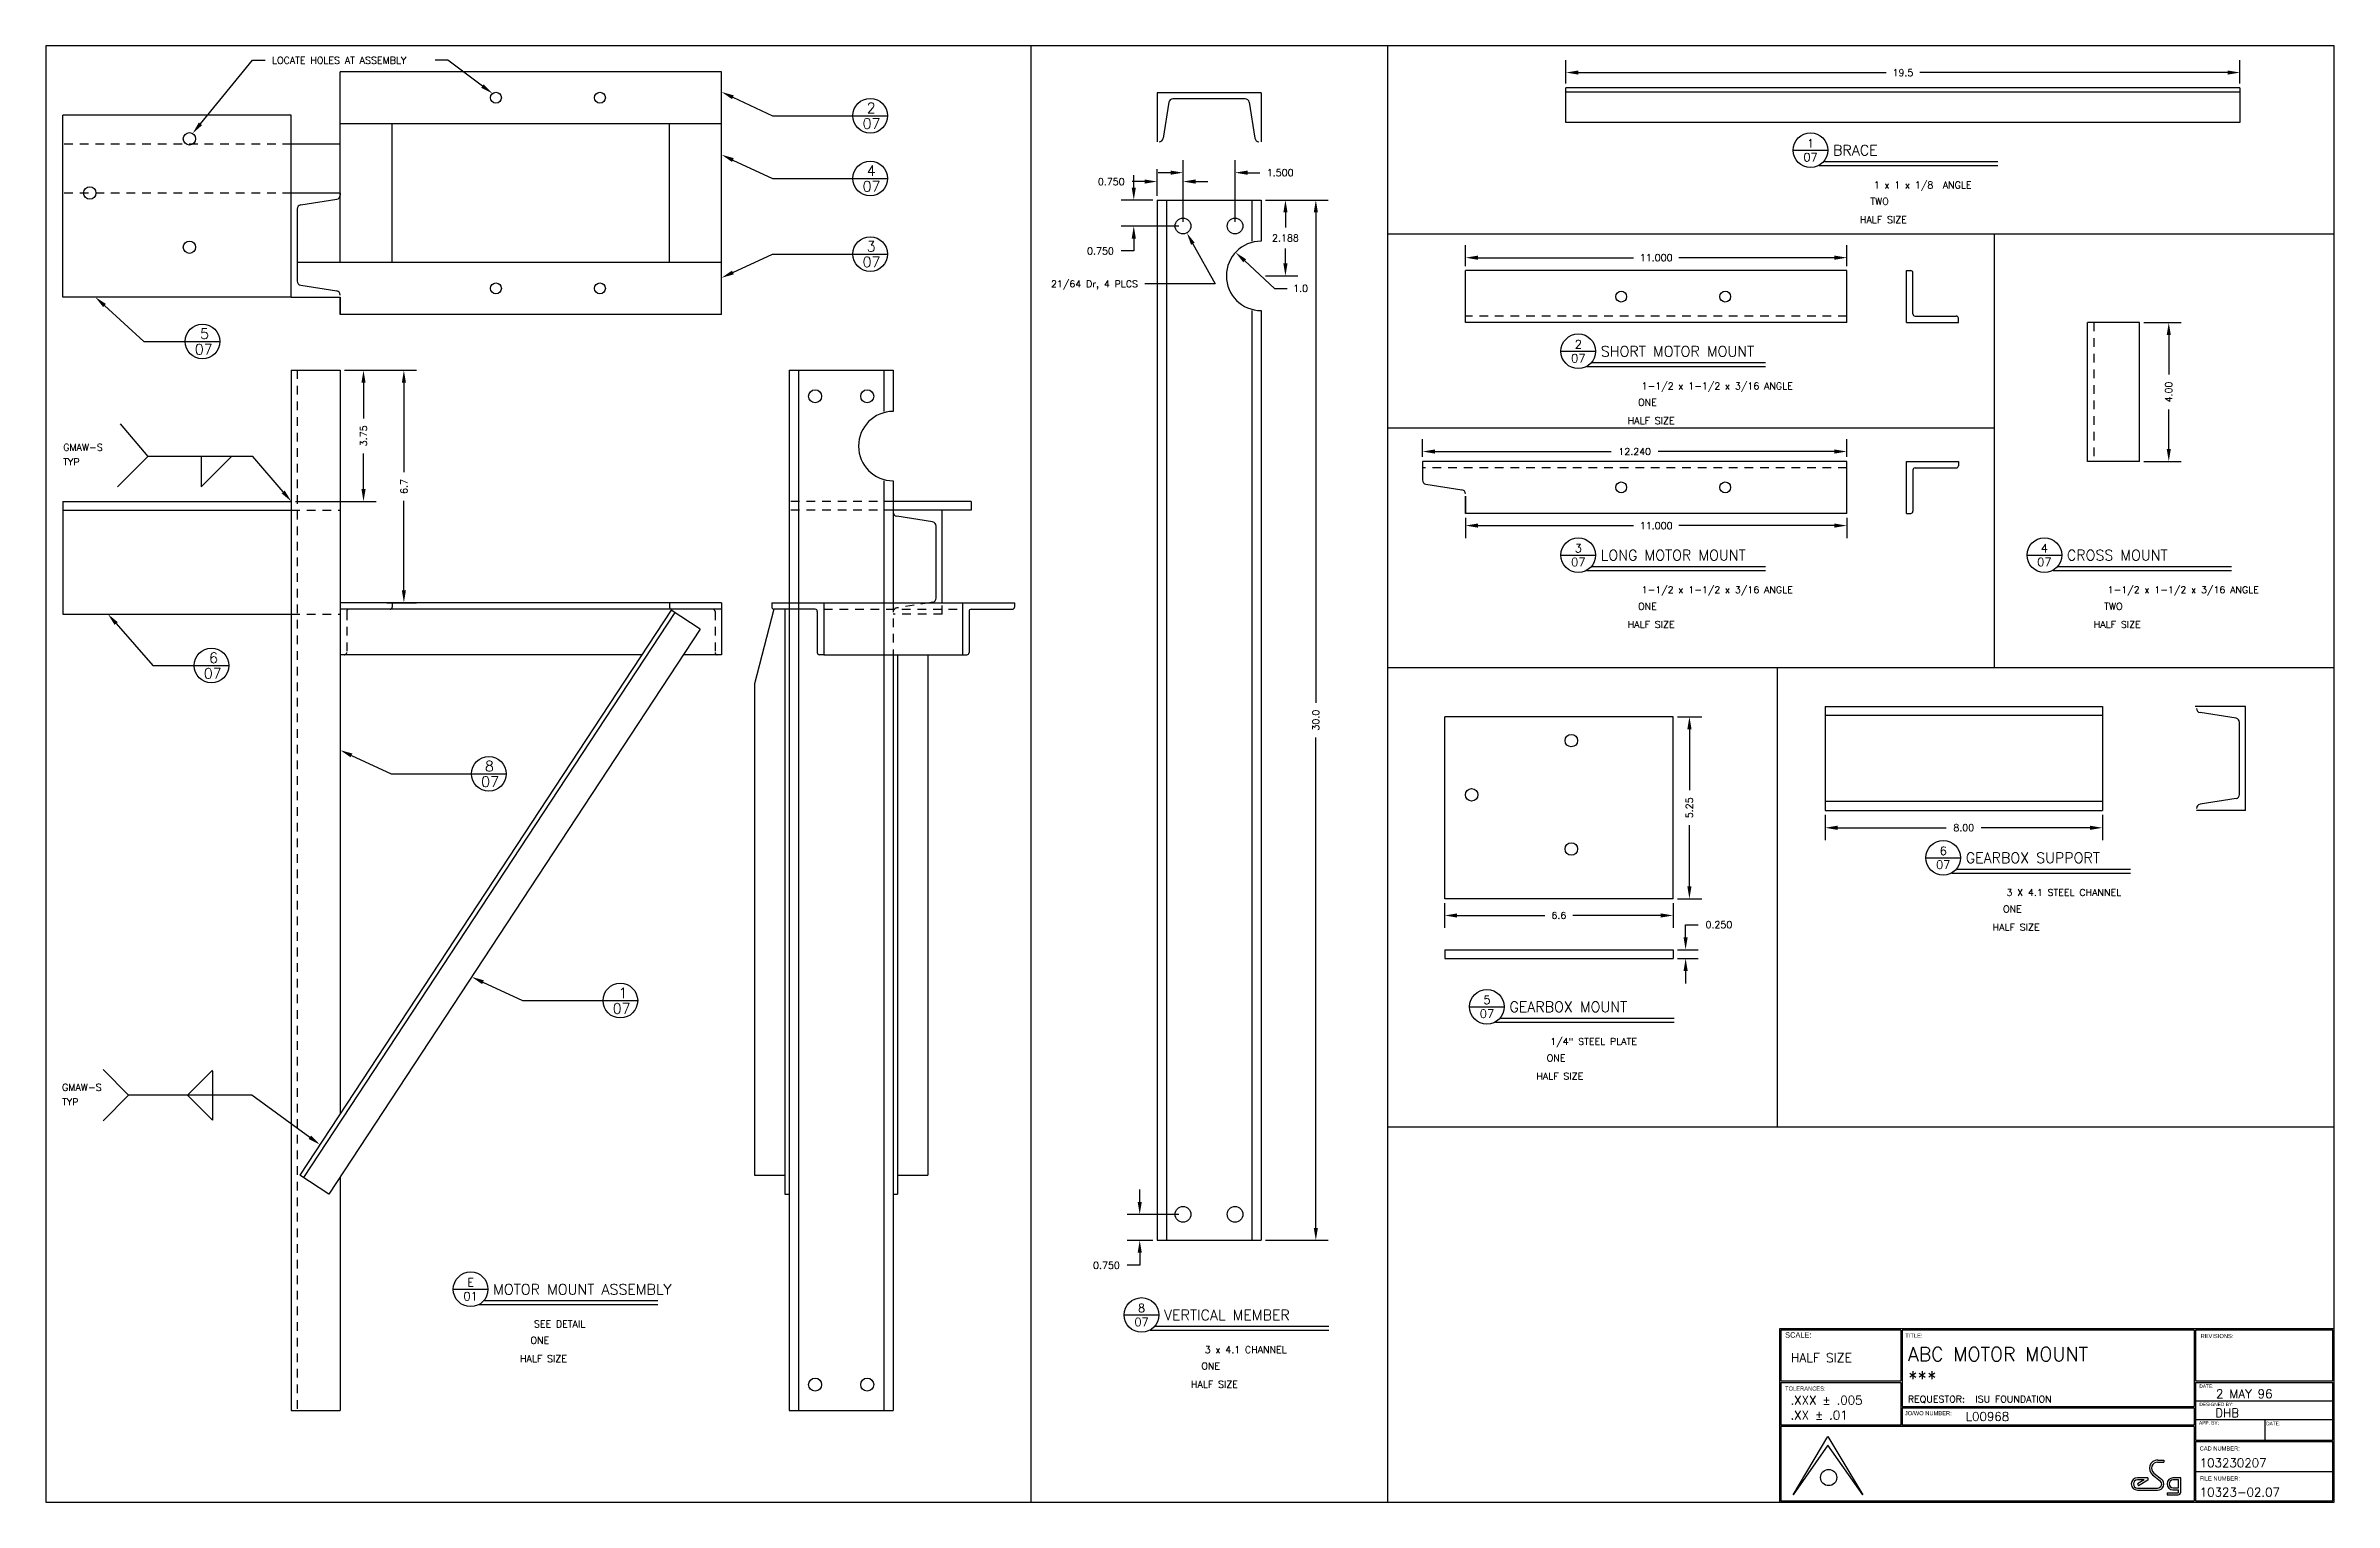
# Model space of a CAD drawing. Extents: x 0 to 33, y 0 to 21.
import ezdxf
from ezdxf.enums import TextEntityAlignment as Align

# ---------------------------------------------------------------- set-up
doc = ezdxf.new("R2010")
doc.units = 0
doc.header["$MEASUREMENT"] = 0
doc.linetypes.add('HIDDEN2', pattern=[0.1875, 0.125, -0.0625])
doc.layers.get('0').update_dxf_attribs({"linetype": 'CONTINUOUS'})
doc.layers.get('DEFPOINTS').update_dxf_attribs({"linetype": 'CONTINUOUS'})
for name, color, linetype in [('BORDER', 5, 'CONTINUOUS'), ('DIM', 1, 'CONTINUOUS'), ('HIDDEN2', 6, 'HIDDEN2'), ('OBJECT', 3, 'CONTINUOUS'), ('TEXT', 1, 'CONTINUOUS')]:
    doc.layers.add(name, color=color, linetype=linetype)
doc.styles.add('ROMANS', font='romans')
doc.styles.add('SIMPLEX', font='simplex')
doc.styles.add('TITLE', font='italic')
doc.dimstyles.get("Standard").update_dxf_attribs({"dimtxt": 0.18, "dimasz": 0.18, "dimexe": 0.18, "dimexo": 0.0625, "dimgap": 0.09, "dimtad": 0, "dimtih": 1, "dimtoh": 1, "dimdec": 4, "dimzin": 0, "dimdsep": 46, "dimtxsty": 'Standard', "dimcen": 0.09, "dimadec": 0, "dimazin": 0, "dimtfac": 1, "dimtdec": 4, "dimtofl": 0, "dimtmove": 0, "dimatfit": 3, "dimfxl": 1, "dimtolj": 1, "dimtzin": 0, "dimarcsym": 0})

msp = doc.modelspace()

# ---------------------------------------------------------------- texts
at = {"layer": 'TEXT', "style": 'SIMPLEX'}
msp.add_text('LOCATE HOLES AT ASSEMBLY', height=0.1, dxfattribs=at).set_placement((3.26199, 20.79047), align=Align.MIDDLE_LEFT)
for s, height, p in [('2', 0.15, (11.83858, 20.02803)), ('07', 0.15, (11.77887, 19.80355)), ('4', 0.15, (11.83858, 19.12291)), ('07', 0.15, (11.77887, 18.89843)), ('3', 0.15, (11.83858, 18.03307)), ('07', 0.15, (11.77887, 17.80859)), ('5', 0.15, (2.22531, 16.77289)), ('07', 0.15, (2.149, 16.54841)), ('GMAW-S', 0.1, (0.25159, 15.15945)), ('TYP', 0.1, (0.25159, 14.95079)), ('6', 0.15, (2.35518, 12.10035)), ('07', 0.15, (2.27887, 11.87587)), ('8', 0.15, (6.3326, 10.53856)), ('07', 0.15, (6.27887, 10.31409)), ('1', 0.15, (8.25967, 7.26853)), ('07', 0.15, (8.17505, 7.04405)), ('GMAW-S', 0.1, (0.23482, 5.93131)), ('TYP', 0.1, (0.23482, 5.72265))]:
    msp.add_text(s, height=height, dxfattribs=at).set_placement(p)
msp.add_text('21/64 Dr, 4 PLCS', height=0.1, dxfattribs=at).set_placement((15.75035, 17.56736), align=Align.MIDDLE_RIGHT)

# ---------------------------------------------------------------- blocks, each defined once
blk = doc.blocks.new('P-TITLE')
for p, q in [((-1.5625, -0.6375), (-1.0625, -0.6375)), ((1.3875, -0.8625), (-1.1875, -0.8625)), ((-1.1125, -0.8), (1.3875, -0.8))]:
    blk.add_line(p, q)
at = {"layer": 'DIM', "color": 7}
blk.add_circle((-1.3125, -0.6375), 0.25, dxfattribs=at)
at = {"style": 'ROMANS'}
for tag, p in [('NO.', (-1.3125, -0.5375)), ('PAGE', (-1.3125, -0.7375))]:
    blk.add_attdef(tag, text='', height=0.12, dxfattribs=at).set_placement(p, align=Align.MIDDLE)
for tag, p, height in [('DESCRIPTION', (-0.9875, -0.7125), 0.15), ('#_REQUIRED', (-0.45, -1.425), 0.1), ('MATERIAL', (-0.4, -1.1875), 0.1), ('SCALE', (-0.6, -1.6875), 0.1)]:
    blk.add_attdef(tag, p, '', height=height, dxfattribs=at)
at = {"style": 'ROMANS', "flags": 2}
for tag, p in [('#_REQD:', (-1.1625, -1.4375)), ('MATERIAL:', (-1.1625, -1.1875)), ('SCALE:', (-1.1625, -1.6875))]:
    blk.add_attdef(tag, p, '', height=0.1, dxfattribs=at)
blk = doc.blocks.new('*D1')
at = {"linetype": 'ByBlock', "transparency": 16777216}
for p, q in [((21.921, 20.456), (21.921, 20.794)), ((31.641, 20.456), (31.641, 20.794)), ((22.101, 20.614), (26.538, 20.614)), ((31.461, 20.614), (27.023, 20.614))]:
    blk.add_line(p, q, dxfattribs=at)
for points in [[(22.101, 20.644), (22.101, 20.584), (21.921, 20.614)], [(31.461, 20.644), (31.461, 20.584), (31.641, 20.614)]]:
    blk.add_solid(points, dxfattribs=at)
at = {"layer": 'DEFPOINTS', "color": 0, "linetype": 'ByBlock', "transparency": 16777216}
for p in [(31.641, 20.614), (21.921, 20.393), (31.641, 20.393)]:
    blk.add_point(p, dxfattribs=at)
at = {"linetype": 'ByBlock', "transparency": 16777216, "style": 'SIMPLEX'}
blk.add_text('19.5', height=0.1, dxfattribs=at).set_placement((26.781, 20.614), align=Align.MIDDLE_CENTER)
blk = doc.blocks.new('*D2')
at = {"linetype": 'ByBlock', "transparency": 16777216}
for p, q in [((21.606, 16.988), (21.606, 17.292)), ((27.106, 16.988), (27.106, 17.292)), ((21.786, 17.112), (24.027, 17.112)), ((26.926, 17.112), (24.684, 17.112))]:
    blk.add_line(p, q, dxfattribs=at)
for points in [[(21.786, 17.142), (21.786, 17.082), (21.606, 17.112)], [(26.926, 17.142), (26.926, 17.082), (27.106, 17.112)]]:
    blk.add_solid(points, dxfattribs=at)
at = {"layer": 'DEFPOINTS', "color": 0, "linetype": 'ByBlock', "transparency": 16777216}
for p in [(21.606, 16.925), (27.106, 17.112), (27.106, 16.925)]:
    blk.add_point(p, dxfattribs=at)
at = {"linetype": 'ByBlock', "transparency": 16777216, "style": 'SIMPLEX'}
blk.add_text('11.000', height=0.1, dxfattribs=at).set_placement((24.356, 17.112), align=Align.MIDDLE_CENTER)
blk = doc.blocks.new('*D3')
at = {"linetype": 'ByBlock', "transparency": 16777216}
for p, q in [((21.606, 13.363), (21.606, 13.069)), ((21.786, 13.249), (24.027, 13.249)), ((26.926, 13.249), (24.684, 13.249)), ((27.106, 13.363), (27.106, 13.069))]:
    blk.add_line(p, q, dxfattribs=at)
for points in [[(21.786, 13.279), (21.786, 13.219), (21.606, 13.249)], [(26.926, 13.279), (26.926, 13.219), (27.106, 13.249)]]:
    blk.add_solid(points, dxfattribs=at)
at = {"layer": 'DEFPOINTS', "color": 0, "linetype": 'ByBlock', "transparency": 16777216}
for p in [(21.606, 13.425), (27.106, 13.425), (27.106, 13.249)]:
    blk.add_point(p, dxfattribs=at)
at = {"linetype": 'ByBlock', "transparency": 16777216, "style": 'SIMPLEX'}
blk.add_text('11.000', height=0.1, dxfattribs=at).set_placement((24.356, 13.249), align=Align.MIDDLE_CENTER)
blk = doc.blocks.new('*D4')
at = {"linetype": 'ByBlock', "transparency": 16777216}
for p, q in [((20.986, 14.238), (20.986, 14.497)), ((21.166, 14.317), (23.708, 14.317)), ((26.926, 14.317), (24.384, 14.317)), ((27.106, 14.238), (27.106, 14.497))]:
    blk.add_line(p, q, dxfattribs=at)
for points in [[(21.166, 14.347), (21.166, 14.287), (20.986, 14.317)], [(26.926, 14.347), (26.926, 14.287), (27.106, 14.317)]]:
    blk.add_solid(points, dxfattribs=at)
at = {"layer": 'DEFPOINTS', "color": 0, "linetype": 'ByBlock', "transparency": 16777216}
for p in [(27.106, 14.317), (20.986, 14.175), (27.106, 14.175)]:
    blk.add_point(p, dxfattribs=at)
at = {"linetype": 'ByBlock', "transparency": 16777216, "style": 'SIMPLEX'}
blk.add_text('12.240', height=0.1, dxfattribs=at).set_placement((24.046, 14.317), align=Align.MIDDLE_CENTER)
blk = doc.blocks.new('*D5')
at = {"linetype": 'ByBlock', "transparency": 16777216}
for p, q in [((30.253, 17.008), (30.794, 17.008)), ((30.614, 16.828), (30.614, 16.261)), ((30.614, 15.188), (30.614, 15.756)), ((30.253, 15.008), (30.794, 15.008))]:
    blk.add_line(p, q, dxfattribs=at)
for points in [[(30.584, 16.828), (30.644, 16.828), (30.614, 17.008)], [(30.584, 15.188), (30.644, 15.188), (30.614, 15.008)]]:
    blk.add_solid(points, dxfattribs=at)
at = {"layer": 'DEFPOINTS', "color": 0, "linetype": 'ByBlock', "transparency": 16777216}
for p in [(30.191, 17.008), (30.614, 17.008), (30.191, 15.008)]:
    blk.add_point(p, dxfattribs=at)
at = {"linetype": 'ByBlock', "transparency": 16777216, "style": 'SIMPLEX'}
blk.add_text('4.00', height=0.1, rotation=90, dxfattribs=at).set_placement((30.614, 16.008), align=Align.MIDDLE_CENTER)
blk = doc.blocks.new('*D6')
at = {"linetype": 'ByBlock', "transparency": 16777216}
for p, q in [((23.647, 8.146), (23.647, 8.326)), ((23.647, 8.326), (23.827, 8.326)), ((23.53, 7.966), (23.827, 7.966)), ((23.53, 7.841), (23.827, 7.841)), ((23.647, 7.661), (23.647, 7.481))]:
    blk.add_line(p, q, dxfattribs=at)
for points in [[(23.617, 8.146), (23.677, 8.146), (23.647, 7.966)], [(23.617, 7.661), (23.677, 7.661), (23.647, 7.841)]]:
    blk.add_solid(points, dxfattribs=at)
at = {"layer": 'DEFPOINTS', "color": 0, "linetype": 'ByBlock', "transparency": 16777216}
for p in [(23.467, 7.966), (23.647, 7.966), (23.467, 7.841)]:
    blk.add_point(p, dxfattribs=at)
at = {"linetype": 'ByBlock', "transparency": 16777216, "style": 'SIMPLEX'}
blk.add_text('0.250', height=0.1, dxfattribs=at).set_placement((24.127, 8.326), align=Align.MIDDLE_CENTER)
blk = doc.blocks.new('*D7')
at = {"linetype": 'ByBlock', "transparency": 16777216}
for p, q in [((20.172, 8.638), (20.172, 8.28)), ((23.467, 8.638), (23.467, 8.28)), ((20.352, 8.46), (21.618, 8.46)), ((23.287, 8.46), (22.022, 8.46))]:
    blk.add_line(p, q, dxfattribs=at)
for points in [[(20.352, 8.49), (20.352, 8.43), (20.172, 8.46)], [(23.287, 8.49), (23.287, 8.43), (23.467, 8.46)]]:
    blk.add_solid(points, dxfattribs=at)
at = {"layer": 'DEFPOINTS', "color": 0, "linetype": 'ByBlock', "transparency": 16777216}
for p in [(20.172, 8.7), (23.467, 8.7), (23.467, 8.46)]:
    blk.add_point(p, dxfattribs=at)
at = {"linetype": 'ByBlock', "transparency": 16777216, "style": 'SIMPLEX'}
blk.add_text('6.6', height=0.1, dxfattribs=at).set_placement((21.82, 8.46), align=Align.MIDDLE_CENTER)
blk = doc.blocks.new('*D8')
at = {"linetype": 'ByBlock', "transparency": 16777216}
for p, q in [((23.53, 11.325), (23.882, 11.325)), ((23.702, 11.145), (23.702, 10.265)), ((23.702, 8.88), (23.702, 9.76)), ((23.53, 8.7), (23.882, 8.7))]:
    blk.add_line(p, q, dxfattribs=at)
for points in [[(23.672, 11.145), (23.732, 11.145), (23.702, 11.325)], [(23.672, 8.88), (23.732, 8.88), (23.702, 8.7)]]:
    blk.add_solid(points, dxfattribs=at)
at = {"layer": 'DEFPOINTS', "color": 0, "linetype": 'ByBlock', "transparency": 16777216}
for p in [(23.467, 11.325), (23.702, 11.325), (23.467, 8.7)]:
    blk.add_point(p, dxfattribs=at)
at = {"linetype": 'ByBlock', "transparency": 16777216, "style": 'SIMPLEX'}
blk.add_text('5.25', height=0.1, rotation=90, dxfattribs=at).set_placement((23.702, 10.013), align=Align.MIDDLE_CENTER)
blk = doc.blocks.new('*D9')
at = {"linetype": 'ByBlock', "transparency": 16777216}
for p, q in [((17.918, 3.453), (17.918, 3.085)), ((21.918, 3.453), (21.918, 3.085)), ((18.098, 3.265), (19.665, 3.265)), ((21.738, 3.265), (20.17, 3.265))]:
    blk.add_line(p, q, dxfattribs=at)
for points in [[(18.098, 3.295), (18.098, 3.235), (17.918, 3.265)], [(21.738, 3.295), (21.738, 3.235), (21.918, 3.265)]]:
    blk.add_solid(points, dxfattribs=at)
at = {"layer": 'DEFPOINTS', "color": 0, "linetype": 'ByBlock', "transparency": 16777216}
for p in [(17.918, 3.515), (21.918, 3.515), (21.918, 3.265)]:
    blk.add_point(p, dxfattribs=at)
at = {"linetype": 'ByBlock', "transparency": 16777216, "style": 'SIMPLEX'}
blk.add_text('8.00', height=0.1, dxfattribs=at).set_placement((19.918, 3.265), align=Align.MIDDLE_CENTER)
blk = doc.blocks.new('*D10')
at = {"linetype": 'ByBlock', "transparency": 16777216}
for p, q in [((14.527, 16.944), (14.347, 16.944)), ((14.707, 16.74), (14.707, 17.124)), ((15.082, 16.365), (15.082, 17.124)), ((15.262, 16.944), (15.442, 16.944))]:
    blk.add_line(p, q, dxfattribs=at)
for points in [[(14.527, 16.974), (14.527, 16.914), (14.707, 16.944)], [(15.262, 16.974), (15.262, 16.914), (15.082, 16.944)]]:
    blk.add_solid(points, dxfattribs=at)
at = {"layer": 'DEFPOINTS', "color": 0, "linetype": 'ByBlock', "transparency": 16777216}
for p in [(14.707, 16.944), (14.707, 16.678), (15.082, 16.303)]:
    blk.add_point(p, dxfattribs=at)
at = {"linetype": 'ByBlock', "transparency": 16777216, "style": 'SIMPLEX'}
blk.add_text('0.750', height=0.1, dxfattribs=at).set_placement((14.047, 16.944), align=Align.MIDDLE_CENTER)
blk = doc.blocks.new('*D11')
at = {"linetype": 'ByBlock', "transparency": 16777216}
for p, q in [((15.082, 16.365), (15.082, 17.252)), ((15.832, 16.365), (15.832, 17.252)), ((14.902, 17.072), (14.722, 17.072)), ((16.012, 17.072), (16.192, 17.072))]:
    blk.add_line(p, q, dxfattribs=at)
for points in [[(14.902, 17.102), (14.902, 17.042), (15.082, 17.072)], [(16.012, 17.102), (16.012, 17.042), (15.832, 17.072)]]:
    blk.add_solid(points, dxfattribs=at)
at = {"layer": 'DEFPOINTS', "color": 0, "linetype": 'ByBlock', "transparency": 16777216}
for p in [(15.832, 17.072), (15.082, 16.303), (15.832, 16.303)]:
    blk.add_point(p, dxfattribs=at)
at = {"linetype": 'ByBlock', "transparency": 16777216, "style": 'SIMPLEX'}
blk.add_text('1.500', height=0.1, dxfattribs=at).set_placement((16.483, 17.072), align=Align.MIDDLE_CENTER)
blk = doc.blocks.new('*D12')
at = {"linetype": 'ByBlock', "transparency": 16777216}
for p, q in [((16.27, 16.678), (16.739, 16.678)), ((16.559, 16.498), (16.559, 16.281)), ((16.559, 15.764), (16.559, 15.981)), ((16.27, 15.584), (16.739, 15.584))]:
    blk.add_line(p, q, dxfattribs=at)
for points in [[(16.529, 16.498), (16.589, 16.498), (16.559, 16.678)], [(16.529, 15.764), (16.589, 15.764), (16.559, 15.584)]]:
    blk.add_solid(points, dxfattribs=at)
at = {"layer": 'DEFPOINTS', "color": 0, "linetype": 'ByBlock', "transparency": 16777216}
for p in [(16.207, 16.678), (16.559, 16.678), (16.207, 15.584)]:
    blk.add_point(p, dxfattribs=at)
at = {"linetype": 'ByBlock', "transparency": 16777216, "style": 'SIMPLEX'}
blk.add_text('2.188', height=0.1, dxfattribs=at).set_placement((16.559, 16.131), align=Align.MIDDLE_CENTER)
blk = doc.blocks.new('*D13')
at = {"linetype": 'ByBlock', "transparency": 16777216}
for p, q in [((15.972, 15.801), (16.403, 15.404)), ((16.403, 15.404), (16.583, 15.404))]:
    blk.add_line(p, q, dxfattribs=at)
blk.add_solid([(15.951, 15.779), (15.992, 15.823), (15.839, 15.923)], dxfattribs=at)
at = {"layer": 'DEFPOINTS', "color": 0, "linetype": 'ByBlock', "transparency": 16777216}
for p in [(15.839, 15.923), (16.207, 15.584)]:
    blk.add_point(p, dxfattribs=at)
at = {"linetype": 'ByBlock', "transparency": 16777216, "style": 'SIMPLEX'}
blk.add_text('1.0', height=0.1, dxfattribs=at).set_placement((16.778, 15.404), align=Align.MIDDLE_CENTER)
blk = doc.blocks.new('*D14')
at = {"linetype": 'ByBlock', "transparency": 16777216}
for p, q in [((16.332, 16.678), (17.177, 16.678)), ((16.997, 16.498), (16.997, 9.43)), ((16.997, 1.858), (16.997, 8.926)), ((16.27, 1.678), (17.177, 1.678))]:
    blk.add_line(p, q, dxfattribs=at)
for points in [[(16.967, 16.498), (17.027, 16.498), (16.997, 16.678)], [(16.967, 1.858), (17.027, 1.858), (16.997, 1.678)]]:
    blk.add_solid(points, dxfattribs=at)
at = {"layer": 'DEFPOINTS', "color": 0, "linetype": 'ByBlock', "transparency": 16777216}
for p in [(16.27, 16.678), (16.997, 16.678), (16.207, 1.678)]:
    blk.add_point(p, dxfattribs=at)
at = {"linetype": 'ByBlock', "transparency": 16777216, "style": 'SIMPLEX'}
blk.add_text('30.0', height=0.1, rotation=90, dxfattribs=at).set_placement((16.997, 9.178), align=Align.MIDDLE_CENTER)
blk = doc.blocks.new('*D15')
at = {"linetype": 'ByBlock', "transparency": 16777216}
for p, q in [((15.775, 4.331), (15.775, 4.511)), ((16.337, 4.151), (15.595, 4.151)), ((15.962, 3.776), (15.595, 3.776)), ((15.775, 3.416), (15.595, 3.416)), ((15.775, 3.596), (15.775, 3.416))]:
    blk.add_line(p, q, dxfattribs=at)
for points in [[(15.745, 4.331), (15.805, 4.331), (15.775, 4.151)], [(15.745, 3.596), (15.805, 3.596), (15.775, 3.776)]]:
    blk.add_solid(points, dxfattribs=at)
at = {"layer": 'DEFPOINTS', "color": 0, "linetype": 'ByBlock', "transparency": 16777216}
for p in [(16.399, 4.151), (15.775, 3.776), (16.024, 3.776)]:
    blk.add_point(p, dxfattribs=at)
at = {"linetype": 'ByBlock', "transparency": 16777216, "style": 'SIMPLEX'}
blk.add_text('0.750', height=0.1, dxfattribs=at).set_placement((15.295, 3.416), align=Align.MIDDLE_CENTER)
blk = doc.blocks.new('*D16')
at = {"linetype": 'ByBlock', "transparency": 16777216}
for p, q in [((4.308, 16.321), (4.762, 16.321)), ((4.582, 16.141), (4.582, 15.628)), ((4.582, 14.61), (4.582, 15.123)), ((3.603, 14.43), (4.762, 14.43))]:
    blk.add_line(p, q, dxfattribs=at)
for points in [[(4.552, 16.141), (4.612, 16.141), (4.582, 16.321)], [(4.552, 14.61), (4.612, 14.61), (4.582, 14.43)]]:
    blk.add_solid(points, dxfattribs=at)
at = {"layer": 'DEFPOINTS', "color": 0, "linetype": 'ByBlock', "transparency": 16777216}
for p in [(4.245, 16.321), (3.54, 14.43), (4.582, 14.43)]:
    blk.add_point(p, dxfattribs=at)
at = {"linetype": 'ByBlock', "transparency": 16777216, "style": 'SIMPLEX'}
blk.add_text('3.75', height=0.1, rotation=90, dxfattribs=at).set_placement((4.582, 15.376), align=Align.MIDDLE_CENTER)
blk = doc.blocks.new('*D17')
at = {"linetype": 'ByBlock', "transparency": 16777216}
for p, q in [((4.308, 16.321), (5.344, 16.321)), ((5.164, 16.141), (5.164, 14.85)), ((5.164, 13.15), (5.164, 14.441)), ((4.918, 12.97), (5.344, 12.97))]:
    blk.add_line(p, q, dxfattribs=at)
for points in [[(5.134, 16.141), (5.194, 16.141), (5.164, 16.321)], [(5.134, 13.15), (5.194, 13.15), (5.164, 12.97)]]:
    blk.add_solid(points, dxfattribs=at)
at = {"layer": 'DEFPOINTS', "color": 0, "linetype": 'ByBlock', "transparency": 16777216}
for p in [(4.245, 16.321), (4.856, 12.97), (5.164, 12.97)]:
    blk.add_point(p, dxfattribs=at)
at = {"linetype": 'ByBlock', "transparency": 16777216, "style": 'SIMPLEX'}
blk.add_text('6.7', height=0.1, rotation=90, dxfattribs=at).set_placement((5.164, 14.645), align=Align.MIDDLE_CENTER)
blk = doc.blocks.new('T-BLK')
for p, q in [((-7.8, 0.106), (-7.3, 0.949)), ((-7.3, 0.824), (-7.8, 0.106)), ((-7.3, 0.949), (-6.8, 0.106)), ((-6.8, 0.106), (-7.3, 0.824)), ((-2.689, 0.351), (-2.838, 0.351)), ((-2.689, 0.351), (-2.689, 0.316)), ((-2.621, 0.397), (-2.511, 0.308)), ((-2.603, 0.42), (-2.492, 0.332)), ((-2.547, 0.608), (-2.459, 0.608)), ((-2.547, 0.578), (-2.459, 0.578)), ((-2.459, 0.608), (-2.459, 0.578)), ((-2.214, 0.351), (-2.325, 0.351)), ((-2.214, 0.144), (-2.214, 0.351)), ((-2.739, 0.321), (-2.838, 0.321)), ((-2.739, 0.321), (-2.838, 0.263)), ((-2.838, 0.263), (-2.822, 0.237)), ((-2.838, 0.204), (-2.547, 0.204)), ((-2.838, 0.174), (-2.547, 0.174)), ((-2.689, 0.316), (-2.822, 0.237)), ((-2.411, 0.136), (-2.411, 0.106)), ((-2.411, 0.136), (-2.252, 0.136)), ((-2.411, 0.106), (-2.252, 0.106)), ((-2.244, 0.321), (-2.325, 0.321)), ((-2.325, 0.209), (-2.244, 0.209)), ((-2.325, 0.179), (-2.244, 0.179)), ((-2.244, 0.209), (-2.244, 0.321)), ((-2.244, 0.144), (-2.244, 0.179))]:
    blk.add_line(p, q)
blk.add_circle((-7.29, 0.356), 0.117)
for centre, radius, start, end in [((-2.838, 0.263), 0.0887, 90, 270), ((-2.547, 0.49), 0.119, 90, 231.3801), ((-2.547, 0.49), 0.0887, 90, 231.3801), ((-2.547, 0.263), 0.0887, 270, 51.3801), ((-2.325, 0.265), 0.086, 90, 270), ((-2.838, 0.263), 0.0587, 90, 270), ((-2.547, 0.263), 0.0587, 270, 51.3801), ((-2.325, 0.265), 0.056, 90, 270), ((-2.252, 0.144), 0.00793, 270, 0), ((-2.252, 0.144), 0.0379, 270, 0)]:
    blk.add_arc(centre, radius, start, end)
at = {"layer": 'BORDER'}
for p, q in [((-6.251, 2.48), (-6.251, 1.748)), ((-6.231, 2.48), (-6.231, 1.381)), ((-2.021, 2.48), (-2.021, 1.381)), ((-2.001, 2.48), (-2.001, 1.748)), ((-7.98, 1.748), (-6.251, 1.748)), ((-7.98, 1.728), (-6.251, 1.728)), ((-6.251, 1.728), (-6.251, 1.111)), ((-2.001, 1.748), (-0.02, 1.748)), ((-2.001, 1.728), (-0.02, 1.728)), ((-2.001, 1.728), (-2.001, 0.897)), ((-6.231, 1.381), (-2.021, 1.381)), ((-6.231, 1.361), (-2.021, 1.361)), ((-6.231, 1.361), (-6.231, 1.111)), ((-2.021, 1.361), (-2.021, 1.111)), ((-6.251, 1.111), (-7.98, 1.111)), ((-2.021, 1.091), (-7.98, 1.091)), ((-2.021, 1.111), (-6.231, 1.111)), ((-2.021, 1.091), (-2.021, 0.02)), ((-2.001, 0.897), (-0.02, 0.897)), ((-2.001, 0.877), (-0.02, 0.877)), ((-2.001, 0.877), (-2.001, 0.02))]:
    blk.add_line(p, q, dxfattribs=at)
for points in [[(0, 0), (0, 2.5), (-8, 2.5), (-8, 0), (0, 0)], [(-6.251, 2.48), (-7.98, 2.48), (-7.98, 1.748)], [(-2.021, 2.48), (-6.231, 2.48)], [(-0.02, 1.748), (-0.02, 2.48), (-2.001, 2.48)], [(-7.98, 1.728), (-7.98, 1.111)], [(-0.02, 0.897), (-0.02, 1.728)], [(-7.98, 1.091), (-7.98, 0.02), (-2.021, 0.02)], [(-0.02, 0.02), (-0.02, 0.877)], [(-2.001, 0.02), (-0.02, 0.02)]]:
    blk.add_lwpolyline(points, dxfattribs=at)
at = {"layer": 'TEXT', "color": 2}
for p, q in [((-0.02, 1.456), (-2.001, 1.456)), ((-2.001, 1.191), (-0.02, 1.191)), ((-1.001, 1.191), (-1.001, 0.897)), ((-2.001, 0.444), (-0.02, 0.444))]:
    blk.add_line(p, q, dxfattribs=at)
at = {"style": 'SIMPLEX'}
for s, height, p in [('.XXX %%P .005', 0.125, (-7.841, 1.408)), ('REQUESTOR:', 0.1, (-6.148, 1.436)), ('.XX %%P .01', 0.125, (-7.841, 1.194))]:
    blk.add_text(s, height=height, dxfattribs=at).set_placement(p)
for tag, p, height in [('DWG_:_ACT', (-7.836, 2.018), 0.13), ('FLINE_TITLE', (-6.147, 2.034), 0.2), ('SLINE_TITLE', (-6.147, 1.69), 0.2), ('REQUESTOR', (-5.176, 1.436), 0.1), ('DESN', (-1.715, 1.225), 0.125), ('DATE', (-1.704, 1.501), 0.125), ('J.O.N.', (-5.314, 1.174), 0.125), ('CAD_NUMBER', (-1.94, 0.505), 0.125), ('FILE_NUMBER', (-1.94, 0.084), 0.125)]:
    blk.add_attdef(tag, p, '', height=height, dxfattribs=at)
at = {"color": 7, "style": 'TITLE', "flags": 2}
for tag, p, height in [('TOP_LINE_LOGO', (-6.698, 0.767), 0.17), ('BOTTOM_LINE_LOGO', (-6.693, 0.147), 0.125)]:
    blk.add_attdef(tag, p, '', height=height, dxfattribs=at)
at = {"style": 'SIMPLEX', "flags": 2}
for tag, p, height in [('SECOND_LOGO_LINE', (-6.692, 0.384), 0.085), ('FIRST_LOGO_LINE', (-6.691, 0.542), 0.1)]:
    blk.add_attdef(tag, p, '', height=height, dxfattribs=at)
at = {"layer": 'TEXT'}
for s, height, p in [('SCALE:', 0.08, (-7.918, 2.372)), ('TITLE:', 0.06, (-6.186, 2.371)), ('REVISIONS:', 0.06, (-1.928, 2.366)), ('TOLERANCES:', 0.06, (-7.919, 1.609)), ('DATE:', 0.05, (-1.945, 1.648)), ('DESIGNED BY:', 0.05, (-1.945, 1.386)), ('JO/WO NUMBER:', 0.06, (-6.192, 1.254)), ('APP. BY:', 0.05, (-1.95, 1.12)), ('DATE:', 0.05, (-0.982, 1.11)), ('CAD NUMBER:', 0.06, (-1.941, 0.745)), ('FILE NUMBER:', 0.06, (-1.94, 0.312))]:
    blk.add_text(s, height=height, dxfattribs=at).set_placement(p)
blk = doc.blocks.new('*D19')
at = {"linetype": 'ByBlock', "transparency": 16777216}
for p, q in [((15.689, 18.956), (15.689, 19.136)), ((15.962, 18.776), (15.509, 18.776)), ((16.337, 18.401), (15.509, 18.401)), ((15.689, 18.221), (15.689, 18.041)), ((15.689, 18.041), (15.509, 18.041))]:
    blk.add_line(p, q, dxfattribs=at)
for points in [[(15.659, 18.956), (15.719, 18.956), (15.689, 18.776)], [(15.659, 18.221), (15.719, 18.221), (15.689, 18.401)]]:
    blk.add_solid(points, dxfattribs=at)
at = {"layer": 'DEFPOINTS', "color": 0, "linetype": 'ByBlock', "transparency": 16777216}
for p in [(16.024, 18.776), (15.689, 18.401), (16.399, 18.401)]:
    blk.add_point(p, dxfattribs=at)
at = {"linetype": 'ByBlock', "transparency": 16777216, "style": 'SIMPLEX'}
blk.add_text('0.750', height=0.1, dxfattribs=at).set_placement((15.209, 18.041), align=Align.MIDDLE_CENTER)

# ---------------------------------------------------------------- dimensions: what is measured, and where the dimension line sits
at = {"layer": 'DIM'}
for base, p1, p2, text, picture, middle in [((31.64059, 20.61438), (21.92051, 20.39323), (31.64059, 20.39323), '19.5', '*D1', (26.78055, 20.61438)), ((23.46749, 8.46015), (20.17249, 8.70015), (23.46749, 8.70015), '6.6', '*D7', (21.81999, 8.46015))]:
    dim = msp.add_linear_dim(base=base, p1=p1, p2=p2, text=text, dimstyle='Standard', dxfattribs=at)
    dim.commit()
    dim.dimension.update_dxf_attribs({"geometry": picture, "text_midpoint": middle})
for base, p1, p2, picture, middle, set_off in [((16.02439, 19.04244), (16.39939, 18.40116), (16.02439, 18.77616), '*D10', (15.36439, 19.04244), (1.31733, 2.09824)), ((17.14939, 19.17006), (16.39939, 18.40116), (17.14939, 18.40116), '*D11', (17.79987, 19.17006), (1.31733, 2.09824)), ((25.97231, 17.94511), (20.47231, 17.75813), (25.97231, 17.75813), '*D2', (23.22231, 17.94511), (-1.13332, 0.83272)), ((25.97231, 15.14937), (19.85231, 15.00813), (25.97231, 15.00813), '*D4', (22.91231, 15.14937), (-1.13332, 0.83272)), ((25.97231, 14.08134), (20.47231, 14.25813), (25.97231, 14.25813), '*D3', (23.22231, 14.08134), (-1.13332, 0.83272))]:
    dim = msp.add_linear_dim(base=base, p1=p1, p2=p2, dimstyle='Standard', dxfattribs=at)
    dim.commit()
    dim.dimension.update_dxf_attribs({"geometry": picture, "text_midpoint": middle, "insert": set_off})
for base, p1, p2, picture, middle in [((15.68901, 18.40116), (16.02439, 18.77616), (16.39939, 18.40116), '*D19', (15.20901, 18.04116)), ((23.64665, 7.96553), (23.46749, 7.84053), (23.46749, 7.96553), '*D6', (24.12665, 8.32553)), ((15.77473, 3.77616), (16.39939, 4.15116), (16.02439, 3.77616), '*D15', (15.29473, 3.41616))]:
    dim = msp.add_linear_dim(base=base, p1=p1, p2=p2, angle=90, dimstyle='Standard', dxfattribs=at)
    dim.commit()
    dim.dimension.update_dxf_attribs({"geometry": picture, "text_midpoint": middle})
dim = msp.add_linear_dim(base=(17.8761502561, 18.7761607468), p1=(17.5243948824, 17.6824107468), p2=(17.5243948824, 18.7761607468), angle=90, dimstyle='Standard', dxfattribs=at)
dim.commit()
dim.dimension.update_dxf_attribs({"geometry": '*D12', "text_midpoint": (17.8761502561, 18.2292857468), "insert": (1.317327436, 2.0982370428)})
dim = msp.add_linear_dim(base=(18.31431, 18.77616), p1=(17.52439, 3.77616), p2=(17.58689, 18.77616), angle=90, text='30.0', dimstyle='Standard', dxfattribs=at)
dim.commit()
dim.dimension.update_dxf_attribs({"geometry": '*D14', "text_midpoint": (18.31431, 11.27616), "text_rotation": 90, "insert": (1.31733, 2.09824)})
dim = msp.add_radius_dim(center=(17.52439, 17.68241), mpoint=(17.15671, 18.02124), text='1.0', dimstyle='Standard', dxfattribs=at)
dim.commit()
dim.dimension.update_dxf_attribs({"geometry": '*D13', "text_midpoint": (18.09556, 17.50186), "insert": (1.31733, 2.09824)})
for base, p1, p2, text, picture, middle in [((30.61365, 17.00813), (30.19082, 15.00813), (30.19082, 17.00813), '4.00', '*D5', (30.61365, 16.00813)), ((4.58191, 14.43022), (4.24546, 16.32097), (3.54046, 14.43022), '3.75', '*D16', (4.58191, 15.37559)), ((5.16419, 12.96968), (4.24546, 16.32097), (4.85592, 12.96968), '6.7', '*D17', (5.16419, 14.64533)), ((23.70212, 11.32515), (23.46749, 8.70015), (23.46749, 11.32515), '5.25', '*D8', (23.70212, 10.01265))]:
    dim = msp.add_linear_dim(base=base, p1=p1, p2=p2, angle=90, text=text, dimstyle='Standard', dxfattribs=at)
    dim.commit()
    dim.dimension.update_dxf_attribs({"geometry": picture, "text_midpoint": middle, "text_rotation": 90})
dim = msp.add_linear_dim(base=(29.65693, 9.72405), p1=(25.65693, 9.97433), p2=(29.65693, 9.97433), text='8.00', dimstyle='Standard', dxfattribs=at)
dim.commit()
dim.dimension.update_dxf_attribs({"geometry": '*D9', "text_midpoint": (27.65693, 9.72405), "insert": (7.73929, 6.45928)})

# ---------------------------------------------------------------- linework, layer by layer
at = {"layer": 'BORDER'}
for p, q in [((33, 21), (0, 21)), ((0, 21), (0, 0)), ((14.20243, 21), (14.20243, 0)), ((19.34823, 21), (19.34823, 0)), ((33, 0), (33, 21)), ((33, 18.28464), (19.34823, 18.28464)), ((28.10119, 12.03107), (28.10119, 18.28464)), ((28.10119, 15.48699), (19.34823, 15.48699)), ((33, 12.03107), (19.34823, 12.03107)), ((24.97254, 5.40722), (24.97254, 12.03107)), ((33, 5.40722), (19.34823, 5.40722)), ((0, 0), (33, 0))]:
    msp.add_line(p, q, dxfattribs=at)
at = {"layer": 'HIDDEN2'}
for p, q in [((3.54046, 19.5816), (0.24546, 19.5816)), ((3.54046, 18.8766), (0.24546, 18.8766)), ((25.97231, 17.10188), (20.47231, 17.10188)), ((29.53457, 17.00813), (29.53457, 15.00813)), ((3.62546, 16.32097), (3.62546, 1.32097)), ((25.97231, 14.91438), (19.85231, 14.91438)), ((3.54046, 14.30522), (4.24546, 14.30522)), ((12.21978, 14.43022), (10.71978, 14.43022)), ((12.21978, 14.30522), (10.71978, 14.30522)), ((4.99546, 12.96968), (4.99546, 12.90718)), ((8.99546, 12.96968), (8.99546, 12.90718)), ((10.71978, 12.96866), (10.71978, 12.87491)), ((11.21978, 12.87491), (13.21978, 12.87491)), ((12.21978, 12.96866), (12.21978, 12.21866)), ((12.74237, 12.96866), (12.27039, 12.8939)), ((12.92478, 12.80522), (12.92478, 12.96866)), ((3.54046, 12.80522), (4.24546, 12.80522)), ((4.33921, 12.84468), (4.33921, 12.25093)), ((9.65171, 12.84468), (9.65171, 12.25093)), ((12.92478, 12.80522), (12.21978, 12.80522))]:
    msp.add_line(p, q, dxfattribs=at)
for centre, radius, start, end in [((4.37046, 12.84468), 0.03125, 90, 180), ((4.96421, 12.90718), 0.03125, 270, 0), ((9.02671, 12.90718), 0.03125, 180, 270), ((9.62046, 12.84468), 0.03125, 0, 90), ((12.27978, 12.83464), 0.06, 99, 180), ((4.30796, 12.25093), 0.03125, 270, 0), ((9.68296, 12.25093), 0.03125, 180, 270)]:
    msp.add_arc(centre, radius, start, end, dxfattribs=at)
at = {"layer": 'OBJECT'}
for p, q in [((4.24546, 17.8766), (4.24546, 20.6266)), ((9.74546, 20.6266), (4.24546, 20.6266)), ((9.74546, 17.1266), (9.74546, 20.6266)), ((16.02439, 20.32136), (16.02439, 19.61636)), ((17.52439, 20.32136), (16.02439, 20.32136)), ((16.19525, 20.18574), (16.11308, 19.66697)), ((17.29428, 20.23636), (16.25451, 20.23636)), ((17.35354, 20.18574), (17.43571, 19.66697)), ((17.52439, 20.32136), (17.52439, 19.61636)), ((31.64059, 20.39323), (21.92051, 20.39323)), ((21.92051, 19.89323), (21.92051, 20.39323)), ((31.64059, 20.33073), (21.92051, 20.33073)), ((31.64059, 20.39323), (31.64059, 19.89323)), ((3.54046, 20.0016), (0.24546, 20.0016)), ((0.24546, 17.3766), (0.24546, 20.0016)), ((3.54046, 17.3766), (3.54046, 20.0016)), ((9.74546, 19.8766), (4.24546, 19.8766)), ((4.99546, 17.8766), (4.99546, 19.8766)), ((8.99546, 17.8766), (8.99546, 19.8766)), ((31.64059, 19.89323), (21.92051, 19.89323)), ((4.24546, 19.5816), (3.54046, 19.5816)), ((4.24546, 18.8766), (4.24546, 19.5816)), ((4.24546, 18.8766), (3.54046, 18.8766)), ((4.24546, 18.8766), (4.24546, 18.84717)), ((3.62546, 18.64648), (3.62546, 17.60671)), ((3.67608, 18.70574), (4.19485, 18.78791)), ((16.02439, 18.77616), (16.02439, 3.77616)), ((16.02439, 18.77616), (17.52439, 18.77616)), ((16.15939, 18.77616), (16.15939, 3.77616)), ((17.38939, 18.77616), (17.38939, 18.18241)), ((17.52439, 18.77616), (17.52439, 18.18241)), ((9.74546, 17.8766), (3.62546, 17.8766)), ((3.67608, 17.54745), (4.19485, 17.46528)), ((25.97231, 17.75813), (20.47231, 17.75813)), ((20.47231, 17.00813), (20.47231, 17.75813)), ((25.97231, 17.00813), (25.97231, 17.75813)), ((26.83133, 17.00813), (26.83133, 17.75813)), ((26.83133, 17.75813), (26.89383, 17.75813)), ((26.92508, 17.13313), (26.92508, 17.72688)), ((3.54046, 17.3766), (0.24546, 17.3766)), ((3.54046, 17.3766), (4.24546, 17.3766)), ((4.24546, 17.1266), (4.24546, 17.3766)), ((4.24546, 17.3766), (4.24546, 17.1266)), ((17.38939, 17.18241), (17.38939, 3.77616)), ((17.52439, 17.18241), (17.52439, 3.77616)), ((9.74546, 17.1266), (4.24546, 17.1266)), ((25.97231, 17.00813), (20.47231, 17.00813)), ((26.83133, 17.00813), (27.58133, 17.00813)), ((26.95633, 17.10188), (27.55008, 17.10188)), ((27.58133, 17.00813), (27.58133, 17.07063)), ((30.19082, 17.00813), (29.44082, 17.00813)), ((29.44082, 15.00813), (29.44082, 17.00813)), ((30.19082, 15.00813), (30.19082, 17.00813)), ((3.54046, 16.32097), (3.54046, 1.32097)), ((3.54046, 16.32097), (4.24546, 16.32097)), ((4.24546, 16.32097), (4.24546, 5.61194)), ((10.71978, 16.32097), (10.71978, 12.96866)), ((10.71978, 16.32097), (12.21978, 16.32097)), ((10.85478, 16.32097), (10.85478, 1.32097)), ((12.08478, 16.32097), (12.08478, 15.72722)), ((12.21978, 16.32097), (12.21978, 15.72722)), ((25.97231, 15.00813), (19.85231, 15.00813)), ((19.85231, 15.00813), (19.85231, 14.73824)), ((25.97231, 14.25813), (25.97231, 15.00813)), ((26.83133, 15.00813), (27.58133, 15.00813)), ((26.83133, 14.25813), (26.83133, 15.00813)), ((26.92508, 14.88313), (26.92508, 14.28938)), ((26.95633, 14.91438), (27.55008, 14.91438)), ((27.58133, 15.00813), (27.58133, 14.94563)), ((30.19082, 15.00813), (29.44082, 15.00813)), ((12.08478, 14.72722), (12.08478, 1.32097)), ((12.21978, 14.72722), (12.21978, 12.96866)), ((19.90292, 14.67898), (20.4217, 14.59682)), ((0.24546, 14.43022), (3.54046, 14.43022)), ((0.24546, 14.43022), (0.24546, 12.80522)), ((0.24546, 14.30522), (3.54046, 14.30522)), ((13.34478, 14.43022), (12.21978, 14.43022)), ((13.34478, 14.30522), (12.21978, 14.30522)), ((12.78916, 14.13436), (12.27039, 14.21653)), ((12.92478, 12.96866), (12.92478, 14.30522)), ((13.34478, 14.43022), (13.34478, 14.30522)), ((20.47231, 14.25813), (20.47231, 14.50813)), ((20.47231, 14.50813), (20.47231, 14.25813)), ((25.97231, 14.25813), (20.47231, 14.25813)), ((26.83133, 14.25813), (26.89383, 14.25813)), ((12.83978, 13.03533), (12.83978, 14.0751)), ((9.74546, 12.96968), (4.24546, 12.96968)), ((4.24546, 12.96968), (4.24546, 12.21866)), ((9.74546, 12.87491), (4.24546, 12.87491)), ((9.74546, 12.96968), (9.74546, 12.21866)), ((10.50103, 12.87491), (10.21978, 11.79876)), ((10.46978, 12.96866), (13.96978, 12.96866)), ((10.46978, 12.96866), (10.46978, 12.90616)), ((11.09478, 12.87491), (10.50103, 12.87491)), ((10.65728, 12.87491), (10.65728, 4.44122)), ((10.71978, 12.87491), (10.71978, 1.32097)), ((11.21978, 12.96866), (11.21978, 12.21866)), ((12.78916, 12.97607), (12.74237, 12.96866)), ((13.21978, 12.96866), (13.21978, 12.21866)), ((13.34478, 12.87491), (13.93853, 12.87491)), ((13.96978, 12.96866), (13.96978, 12.90616)), ((0.24546, 12.80522), (3.54046, 12.80522)), ((9.01915, 12.86442), (3.66546, 4.71577)), ((9.07138, 12.8301), (3.7177, 4.68145)), ((9.43703, 12.58987), (4.08334, 4.44122)), ((9.43702, 12.58988), (9.01915, 12.86442)), ((11.12603, 12.84366), (11.12603, 12.24991)), ((13.31353, 12.84366), (13.31353, 12.24991)), ((8.60132, 12.21866), (4.24546, 12.21866)), ((9.74546, 12.21866), (9.1969, 12.21866)), ((11.21978, 12.21866), (11.15728, 12.21866)), ((11.21978, 12.21866), (13.21978, 12.21866)), ((12.21978, 12.21866), (12.21978, 1.32097)), ((12.28228, 12.21866), (12.28228, 4.44122)), ((12.71978, 12.21866), (12.71978, 4.71577)), ((13.21978, 12.21866), (13.28228, 12.21866)), ((10.21978, 11.79876), (10.21978, 4.71577)), ((23.46749, 11.32515), (20.17249, 11.32515)), ((20.17249, 8.70015), (20.17249, 11.32515)), ((23.46749, 8.70015), (23.46749, 11.32515)), ((25.65693, 11.47433), (29.65693, 11.47433)), ((25.65693, 11.47433), (25.65693, 9.97433)), ((29.65693, 11.34456), (25.65693, 11.34456)), ((29.65693, 11.47433), (29.65693, 9.97433)), ((31.71917, 11.47433), (30.99357, 11.47433)), ((31.58355, 11.30348), (31.06478, 11.38564)), ((31.63417, 10.20444), (31.63417, 11.24422)), ((31.71917, 9.97433), (31.71917, 11.47433)), ((29.65693, 10.1041), (25.65693, 10.1041)), ((25.65693, 9.97433), (29.65693, 9.97433)), ((31.71917, 9.97433), (31.01417, 9.97433)), ((31.58355, 10.14518), (31.06478, 10.06302)), ((23.46749, 8.70015), (20.17249, 8.70015)), ((20.17249, 7.96553), (23.46749, 7.96553)), ((20.17249, 7.96553), (20.17249, 7.84053)), ((23.46749, 7.96553), (23.46749, 7.84053)), ((20.17249, 7.84053), (23.46749, 7.84053)), ((4.08333, 4.44123), (3.66546, 4.71577)), ((4.24546, 4.69169), (4.24546, 1.32097)), ((10.21978, 4.71577), (10.65728, 4.71577)), ((12.28228, 4.71577), (12.71978, 4.71577)), ((10.65728, 4.44122), (10.71978, 4.44122)), ((12.21978, 4.44122), (12.28228, 4.44122)), ((16.02439, 3.77616), (17.52439, 3.77616)), ((3.54046, 1.32097), (4.24546, 1.32097)), ((10.71978, 1.32097), (12.21978, 1.32097))]:
    msp.add_line(p, q, dxfattribs=at)
for centre, radius in [((6.49121, 20.2516), 0.07812), ((7.99121, 20.2516), 0.07812), ((2.07171, 19.65785), 0.0895), ((0.63421, 18.8766), 0.0895), ((16.39939, 18.40116), 0.11328), ((17.14939, 18.40116), 0.11328), ((2.07171, 18.09535), 0.0895), ((6.49121, 17.5016), 0.07812), ((7.99121, 17.5016), 0.07812), ((22.71806, 17.38313), 0.07812), ((24.21806, 17.38313), 0.07812), ((11.09478, 15.94597), 0.09375), ((11.84478, 15.94597), 0.09375), ((22.71806, 14.63313), 0.07812), ((24.21806, 14.63313), 0.07812), ((21.99874, 10.9814), 0.0895), ((20.56124, 10.20015), 0.0895), ((21.99874, 9.4189), 0.0895), ((16.39939, 4.15116), 0.11328), ((17.14939, 4.15116), 0.11328), ((11.09478, 1.69597), 0.09375), ((11.84478, 1.69597), 0.09375)]:
    msp.add_circle(centre, radius, dxfattribs=at)
for centre, radius, start, end in [((16.25451, 20.17636), 0.06, 90, 171), ((17.29428, 20.17636), 0.06, 9, 90), ((16.05382, 19.67636), 0.06, 270, 351), ((17.49497, 19.67636), 0.06, 189, 270), ((4.18546, 18.84717), 0.06, 279, 0), ((3.68546, 18.64648), 0.06, 99, 180), ((17.52439, 17.68241), 0.5, 90, 270), ((3.68546, 17.60671), 0.06, 180, 261), ((26.89383, 17.72688), 0.03125, 0, 90), ((4.18546, 17.40602), 0.06, 0, 81), ((26.95633, 17.13313), 0.03125, 180, 270), ((27.55008, 17.07063), 0.03125, 0, 90), ((12.21978, 15.22722), 0.5, 90, 270), ((26.95633, 14.88313), 0.03125, 90, 180), ((27.55008, 14.94563), 0.03125, 270, 0), ((19.91231, 14.73824), 0.06, 180, 261), ((20.41231, 14.53756), 0.06, 0, 81), ((12.27978, 14.27579), 0.06, 180, 261), ((26.89383, 14.28938), 0.03125, 270, 0), ((12.77978, 14.0751), 0.06, 0, 81), ((10.50103, 12.90616), 0.03125, 180, 270), ((11.09478, 12.84366), 0.03125, 0, 90), ((12.77978, 13.03533), 0.06, 279, 0), ((13.34478, 12.84366), 0.03125, 90, 180), ((13.93853, 12.90616), 0.03125, 270, 0), ((11.15728, 12.24991), 0.03125, 180, 270), ((13.28228, 12.24991), 0.03125, 270, 0), ((31.07417, 11.44491), 0.06, 180, 261), ((31.57417, 11.24422), 0.06, 0, 81), ((31.07417, 10.00376), 0.06, 99, 180), ((31.57417, 10.20444), 0.06, 279, 0)]:
    msp.add_arc(centre, radius, start, end, dxfattribs=at)
at = {"layer": 'TEXT'}
for p, q in [((2.23084, 19.8744), (2.98199, 20.79047)), ((2.98199, 20.79047), (3.16199, 20.79047)), ((5.79677, 20.79047), (5.61677, 20.79047)), ((6.29741, 20.41947), (5.79677, 20.79047)), ((9.90861, 20.25753), (10.47858, 19.99185)), ((10.47858, 19.99185), (12.13922, 19.99185)), ((9.90861, 19.35241), (10.47858, 19.08673)), ((10.47858, 19.08673), (12.13922, 19.08673)), ((9.90861, 17.73121), (10.47858, 17.99689)), ((10.47858, 17.99689), (12.13922, 17.99689)), ((16.54167, 18.1447), (16.86309, 17.56736)), ((16.86309, 17.56736), (15.85035, 17.56736)), ((0.84715, 17.25527), (1.41548, 16.73671)), ((1.41548, 16.73671), (2.50934, 16.73671)), ((1.0712, 15.54703), (1.4737, 15.07672)), ((1.03585, 14.63914), (1.4737, 15.07672)), ((2.98552, 15.07672), (1.4737, 15.07672)), ((2.242, 15.07672), (2.242, 14.63914)), ((2.242, 14.63914), (2.67985, 15.07672)), ((3.42322, 14.5668), (2.98552, 15.07672)), ((1.01463, 12.66984), (1.54535, 12.06416)), ((1.54535, 12.06416), (2.63921, 12.06416)), ((4.40861, 10.76806), (4.97858, 10.50238)), ((4.97858, 10.50238), (6.63922, 10.50238)), ((6.30478, 7.49803), (6.87475, 7.23234)), ((6.87475, 7.23234), (8.53539, 7.23234)), ((1.19525, 5.86871), (0.82639, 6.23735)), ((2.40622, 6.2304), (2.04432, 5.86871)), ((2.40622, 6.21649), (2.40622, 5.50703)), ((1.19525, 5.86871), (0.82639, 5.50007)), ((2.96995, 5.86871), (1.19525, 5.86871)), ((2.40622, 5.50703), (2.04432, 5.86871)), ((3.80849, 5.26094), (2.96995, 5.86871))]:
    msp.add_line(p, q, dxfattribs=at)
for centre in [(11.88922, 19.99185), (11.88922, 19.08673), (11.88922, 17.99689), (2.25934, 16.73671), (2.38921, 12.06416), (6.38922, 10.50238), (8.28539, 7.23234)]:
    msp.add_circle(centre, 0.25, dxfattribs=at)
for points in [[(6.31527, 20.44357), (6.27955, 20.39537), (6.44203, 20.3123)], [(9.89593, 20.23034), (9.92128, 20.28472), (9.74546, 20.33358)], [(2.25404, 19.85538), (2.20764, 19.89342), (2.11671, 19.73521)], [(9.89593, 19.32522), (9.92128, 19.3796), (9.74546, 19.42846)], [(16.51545, 18.13011), (16.56788, 18.15929), (16.45411, 18.30197)], [(9.89593, 17.7584), (9.92128, 17.70402), (9.74546, 17.65516)], [(0.82693, 17.23311), (0.86737, 17.27743), (0.71418, 17.3766)], [(3.44599, 14.58634), (3.40046, 14.54726), (3.54046, 14.43022)], [(0.99207, 12.65007), (1.03719, 12.68961), (0.896, 12.80522)], [(4.39593, 10.74087), (4.42128, 10.79525), (4.24546, 10.84411)], [(6.29211, 7.47084), (6.31745, 7.52522), (6.14163, 7.57407)], [(3.8261, 5.28523), (3.79089, 5.23665), (3.95424, 5.1553)]]:
    msp.add_solid(points, dxfattribs=at)

# ---------------------------------------------------------------- block references
ref = msp.add_blockref('P-TITLE', (26.76035, 20.13122), dxfattribs=at)
ref.add_attrib('SCALE', 'HALF SIZE', (26.16035, 18.44372), dxfattribs={"layer": '0', "height": 0.1, "style": 'ROMANS'})
ref.add_attrib('#_REQUIRED', 'TWO', (26.31035, 18.70622), dxfattribs={"layer": '0', "height": 0.1, "style": 'ROMANS'})
ref.add_attrib('MATERIAL', '1 x 1 x 1/8  ANGLE', (26.36035, 18.94372), dxfattribs={"layer": '0', "height": 0.1, "style": 'ROMANS'})
ref.add_attrib('NO.', '1', dxfattribs={"layer": '0', "height": 0.12, "style": 'ROMANS'}).set_placement((25.44785, 19.59372), align=Align.MIDDLE)
ref.add_attrib('DESCRIPTION', 'BRACE', (25.77285, 19.41872), dxfattribs={"layer": '0', "height": 0.15, "style": 'ROMANS'})
ref.add_attrib('PAGE', '07', dxfattribs={"layer": '0', "height": 0.12, "style": 'ROMANS'}).set_placement((25.44785, 19.39372), align=Align.MIDDLE)
ref = msp.add_blockref('P-TITLE', (23.41181, 17.23225), dxfattribs=at)
ref.add_attrib('SCALE', 'HALF SIZE', (22.81181, 15.54475), dxfattribs={"layer": '0', "height": 0.1, "style": 'ROMANS'})
ref.add_attrib('#_REQUIRED', 'ONE', (22.96181, 15.80725), dxfattribs={"layer": '0', "height": 0.1, "style": 'ROMANS'})
ref.add_attrib('MATERIAL', '1-1/2 x 1-1/2 x 3/16 ANGLE', (23.01181, 16.04475), dxfattribs={"layer": '0', "height": 0.1, "style": 'ROMANS'})
ref.add_attrib('NO.', '2', dxfattribs={"layer": '0', "height": 0.12, "style": 'ROMANS'}).set_placement((22.09931, 16.69475), align=Align.MIDDLE)
ref.add_attrib('DESCRIPTION', 'SHORT MOTOR MOUNT', (22.42431, 16.51975), dxfattribs={"layer": '0', "height": 0.15, "style": 'ROMANS'})
ref.add_attrib('PAGE', '07', dxfattribs={"layer": '0', "height": 0.12, "style": 'ROMANS'}).set_placement((22.09931, 16.49475), align=Align.MIDDLE)
ref = msp.add_blockref('P-TITLE', (23.41181, 14.29323), dxfattribs=at)
ref.add_attrib('SCALE', 'HALF SIZE', (22.81181, 12.60573), dxfattribs={"layer": '0', "height": 0.1, "style": 'ROMANS'})
ref.add_attrib('#_REQUIRED', 'ONE', (22.96181, 12.86823), dxfattribs={"layer": '0', "height": 0.1, "style": 'ROMANS'})
ref.add_attrib('MATERIAL', '1-1/2 x 1-1/2 x 3/16 ANGLE', (23.01181, 13.10573), dxfattribs={"layer": '0', "height": 0.1, "style": 'ROMANS'})
ref.add_attrib('NO.', '3', dxfattribs={"layer": '0', "height": 0.12, "style": 'ROMANS'}).set_placement((22.09931, 13.75573), align=Align.MIDDLE)
ref.add_attrib('DESCRIPTION', 'LONG MOTOR MOUNT', (22.42431, 13.58073), dxfattribs={"layer": '0', "height": 0.15, "style": 'ROMANS'})
ref.add_attrib('PAGE', '07', dxfattribs={"layer": '0', "height": 0.12, "style": 'ROMANS'}).set_placement((22.09931, 13.55573), align=Align.MIDDLE)
ref = msp.add_blockref('P-TITLE', (30.13261, 14.29323), dxfattribs=at)
ref.add_attrib('SCALE', 'HALF SIZE', (29.53261, 12.60573), dxfattribs={"layer": '0', "height": 0.1, "style": 'ROMANS'})
ref.add_attrib('#_REQUIRED', 'TWO', (29.68261, 12.86823), dxfattribs={"layer": '0', "height": 0.1, "style": 'ROMANS'})
ref.add_attrib('MATERIAL', '1-1/2 x 1-1/2 x 3/16 ANGLE', (29.73261, 13.10573), dxfattribs={"layer": '0', "height": 0.1, "style": 'ROMANS'})
ref.add_attrib('NO.', '4', dxfattribs={"layer": '0', "height": 0.12, "style": 'ROMANS'}).set_placement((28.82011, 13.75573), align=Align.MIDDLE)
ref.add_attrib('DESCRIPTION', 'CROSS MOUNT', (29.14511, 13.58073), dxfattribs={"layer": '0', "height": 0.15, "style": 'ROMANS'})
ref.add_attrib('PAGE', '07', dxfattribs={"layer": '0', "height": 0.12, "style": 'ROMANS'}).set_placement((28.82011, 13.55573), align=Align.MIDDLE)
ref = msp.add_blockref('P-TITLE', (28.67425, 9.92895), dxfattribs=at)
ref.add_attrib('SCALE', 'HALF SIZE', (28.07425, 8.24145), dxfattribs={"layer": '0', "height": 0.1, "style": 'ROMANS'})
ref.add_attrib('#_REQUIRED', 'ONE', (28.22425, 8.50395), dxfattribs={"layer": '0', "height": 0.1, "style": 'ROMANS'})
ref.add_attrib('MATERIAL', '3 X 4.1 STEEL CHANNEL', (28.27425, 8.74145), dxfattribs={"layer": '0', "height": 0.1, "style": 'ROMANS'})
ref.add_attrib('NO.', '6', dxfattribs={"layer": '0', "height": 0.12, "style": 'ROMANS'}).set_placement((27.36175, 9.39145), align=Align.MIDDLE)
ref.add_attrib('DESCRIPTION', 'GEARBOX SUPPORT', (27.68675, 9.21645), dxfattribs={"layer": '0', "height": 0.15, "style": 'ROMANS'})
ref.add_attrib('PAGE', '07', dxfattribs={"layer": '0', "height": 0.12, "style": 'ROMANS'}).set_placement((27.36175, 9.19145), align=Align.MIDDLE)
ref = msp.add_blockref('P-TITLE', (22.09449, 7.78055), dxfattribs=at)
ref.add_attrib('SCALE', 'HALF SIZE', (21.49449, 6.09305), dxfattribs={"layer": '0', "height": 0.1, "style": 'ROMANS'})
ref.add_attrib('#_REQUIRED', 'ONE', (21.64449, 6.35555), dxfattribs={"layer": '0', "height": 0.1, "style": 'ROMANS'})
ref.add_attrib('MATERIAL', '1/4" STEEL PLATE', (21.69449, 6.59305), dxfattribs={"layer": '0', "height": 0.1, "style": 'ROMANS'})
ref.add_attrib('NO.', '5', dxfattribs={"layer": '0', "height": 0.12, "style": 'ROMANS'}).set_placement((20.78199, 7.24305), align=Align.MIDDLE)
ref.add_attrib('DESCRIPTION', 'GEARBOX MOUNT', (21.10699, 7.06805), dxfattribs={"layer": '0', "height": 0.15, "style": 'ROMANS'})
ref.add_attrib('PAGE', '07', dxfattribs={"layer": '0', "height": 0.12, "style": 'ROMANS'}).set_placement((20.78199, 7.04305), align=Align.MIDDLE)
ref = msp.add_blockref('P-TITLE', (7.43923, 3.7075), dxfattribs=at)
ref.add_attrib('SCALE', 'HALF SIZE', (6.83923, 2.02), dxfattribs={"layer": '0', "height": 0.1, "style": 'ROMANS'})
ref.add_attrib('#_REQUIRED', 'ONE', (6.98923, 2.2825), dxfattribs={"layer": '0', "height": 0.1, "style": 'ROMANS'})
ref.add_attrib('MATERIAL', 'SEE DETAIL', (7.03923, 2.52), dxfattribs={"layer": '0', "height": 0.1, "style": 'ROMANS'})
ref.add_attrib('NO.', 'E', dxfattribs={"layer": '0', "height": 0.12, "style": 'ROMANS'}).set_placement((6.12673, 3.17), align=Align.MIDDLE)
ref.add_attrib('DESCRIPTION', 'MOTOR MOUNT ASSEMBLY', (6.45173, 2.995), dxfattribs={"layer": '0', "height": 0.15, "style": 'ROMANS'})
ref.add_attrib('PAGE', '01', dxfattribs={"layer": '0', "height": 0.12, "style": 'ROMANS'}).set_placement((6.12673, 2.97), align=Align.MIDDLE)
ref = msp.add_blockref('P-TITLE', (17.11335, 3.33723), dxfattribs=at)
ref.add_attrib('SCALE', 'HALF SIZE', (16.51335, 1.64973), dxfattribs={"layer": '0', "height": 0.1, "style": 'ROMANS'})
ref.add_attrib('#_REQUIRED', 'ONE', (16.66335, 1.91223), dxfattribs={"layer": '0', "height": 0.1, "style": 'ROMANS'})
ref.add_attrib('MATERIAL', '3 x 4.1 CHANNEL', (16.71335, 2.14973), dxfattribs={"layer": '0', "height": 0.1, "style": 'ROMANS'})
ref.add_attrib('NO.', '8', dxfattribs={"layer": '0', "height": 0.12, "style": 'ROMANS'}).set_placement((15.80085, 2.79973), align=Align.MIDDLE)
ref.add_attrib('DESCRIPTION', 'VERTICAL MEMBER', (16.12585, 2.62473), dxfattribs={"layer": '0', "height": 0.15, "style": 'ROMANS'})
ref.add_attrib('PAGE', '07', dxfattribs={"layer": '0', "height": 0.12, "style": 'ROMANS'}).set_placement((15.80085, 2.59973), align=Align.MIDDLE)
ref = msp.add_blockref('T-BLK', (33, 0), dxfattribs=at)
ref.add_attrib('FLINE_TITLE', 'ABC MOTOR MOUNT', (26.85303, 2.03411), dxfattribs={"layer": '0', "height": 0.2, "style": 'SIMPLEX'})
ref.add_attrib('SLINE_TITLE', '***', (26.85303, 1.69047), dxfattribs={"layer": '0', "height": 0.2, "style": 'SIMPLEX'})
ref.add_attrib('DWG_:_ACT', 'HALF SIZE', (25.16449, 2.01752), dxfattribs={"layer": '0', "height": 0.13, "style": 'SIMPLEX'})
ref.add_attrib('CAD_NUMBER', '103230207', (31.05971, 0.50496), dxfattribs={"layer": '0', "height": 0.125, "style": 'SIMPLEX'})
ref.add_attrib('FILE_NUMBER', '10323-02.07', (31.0604, 0.08357), dxfattribs={"layer": '0', "height": 0.125, "style": 'SIMPLEX'})
ref.add_attrib('REQUESTOR', 'ISU FOUNDATION', (27.82411, 1.43635), dxfattribs={"layer": '0', "height": 0.1, "style": 'SIMPLEX'})
ref.add_attrib('J.O.N.', 'L00968', (27.68613, 1.17365), dxfattribs={"layer": '0', "height": 0.125, "style": 'SIMPLEX'})
ref.add_attrib('DATE', '2 MAY 96', (31.29587, 1.50114), dxfattribs={"layer": '0', "height": 0.125, "style": 'SIMPLEX'})
ref.add_attrib('DESN', 'DHB', (31.28486, 1.22517), dxfattribs={"layer": '0', "height": 0.125, "style": 'SIMPLEX'})

msp.set_redraw_order([(e.dxf.handle, doc.entitydb.next_handle()) for e in msp.query("TEXT MTEXT ATTDEF DIMENSION ARC_DIMENSION")])  # texts and dimensions are drawn at this point

doc.saveas('drawing.dxf')
